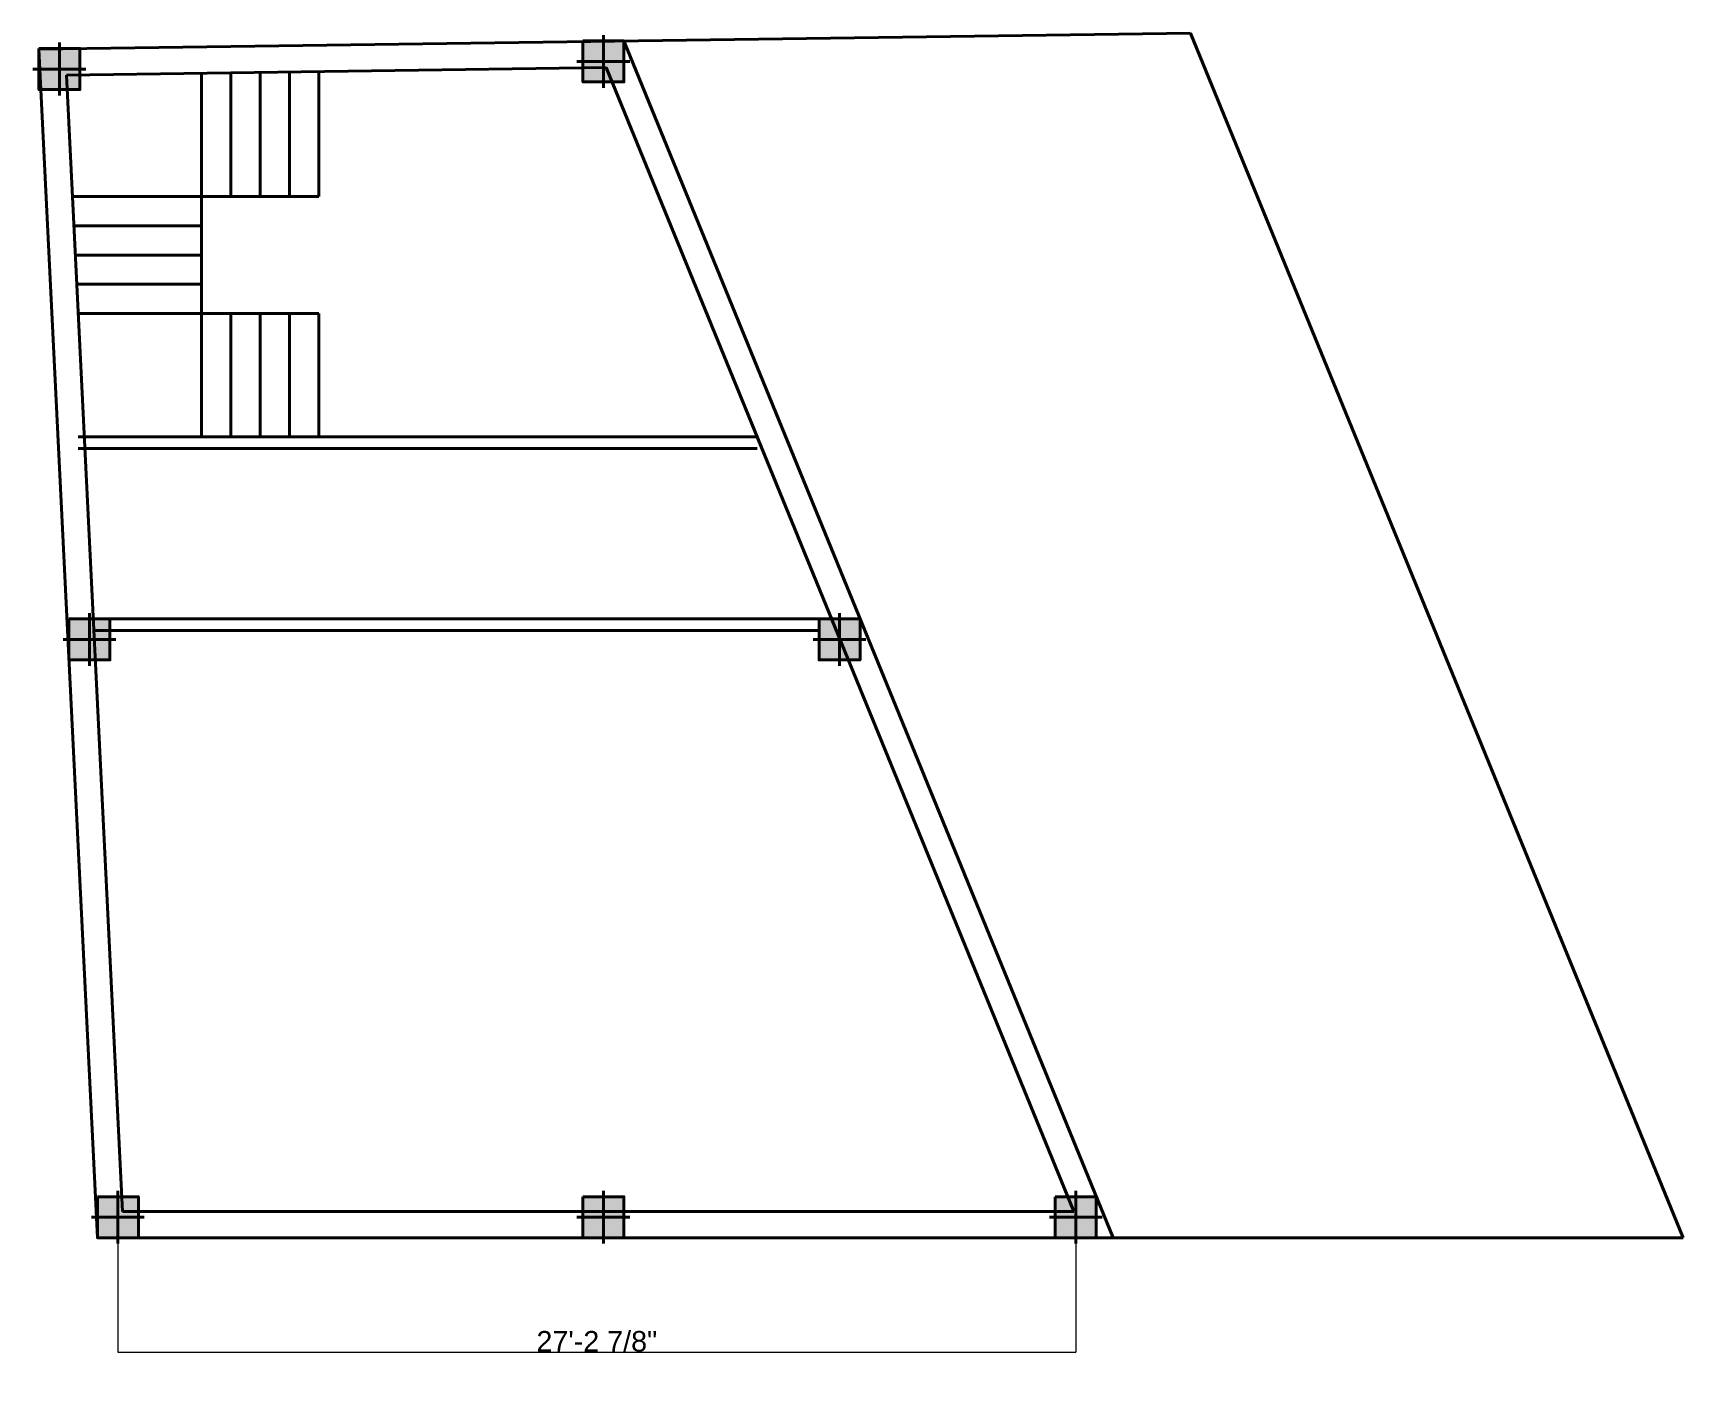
# Model space of a CAD drawing. Header units: inches. Extents: x -13894 to 10015, y 1767 to 12588.
# Drawn here: x 6424 to 6987, y 1767 to 2224 of the extents above; entities that cross this region are included whole.
import ezdxf

# ---------------------------------------------------------------- set-up
doc = ezdxf.new("R2010")
doc.units = ezdxf.units.IN
doc.header["$MEASUREMENT"] = 0
for name, color, linetype, lineweight in [('ns_DIMS', 1, 'Continuous', 0), ('ns_HATCH', 40, 'Continuous', 0), ('ns_WALL', 21, 'Continuous', 40)]:
    doc.layers.add(name, color=color, linetype=linetype, lineweight=lineweight)
doc.styles.add('ssp_STD', font='arial.ttf')
doc.dimstyles.new('ssp_TICKS', dxfattribs={"dimscale": 0, "dimtxt": 7, "dimasz": 0.09375, "dimexe": 0.03125, "dimexo": 0.0625, "dimgap": 0.03, "dimtad": 1, "dimdec": 3, "dimzin": 3, "dimdsep": 46, "dimlunit": 4, "dimtxsty": 'ssp_STD', "dimblk": 'ARCHTICK', "dimcen": 0.0895, "dimdle": 0.0625, "dimclrd": 1, "dimclre": 1, "dimclrt": 7, "dimazin": 0, "dimtfac": 1, "dimtdec": 3, "dimtmove": 1, "dimatfit": 3, "dimldrblk": 'ns_ARROW', "dimfxl": 1, "dimfrac": 2, "dimtolj": 1, "dimtzin": 0, "dimlwd": 0, "dimlwe": 0, "dimarcsym": 0})

msp = doc.modelspace()

# ---------------------------------------------------------------- blocks, each defined once
blk = doc.blocks.new('_ArchTick')
at = {"color": 0, "linetype": 'ByBlock', "const_width": 0.15}
blk.add_lwpolyline([(-0.5, -0.5), (0.5, 0.5)], dxfattribs=at)
blk = doc.blocks.new('*D21')
at = {"layer": 'Defpoints', "color": 0, "transparency": 16777216}
for p in [(6452.77, 1811.11), (6779.59, 1811.11), (6779.59, 1774.09)]:
    blk.add_point(p, dxfattribs=at)
at = {"layer": 'ns_WALL', "color": 1, "lineweight": 0, "transparency": 16777216}
for p, q in [((6452.77, 1811.05), (6452.77, 1774.06)), ((6779.59, 1811.05), (6779.59, 1774.06)), ((6452.71, 1774.09), (6779.65, 1774.09))]:
    blk.add_line(p, q, dxfattribs=at)
at = {"layer": 'ns_WALL', "color": 1, "lineweight": 0, "transparency": 16777216, "xscale": 0.09375, "yscale": 0.09375, "zscale": 0.09375, "rotation": 180}
blk.add_blockref('_ArchTick', (6452.77, 1774.09), dxfattribs=at)
at = {"layer": 'ns_WALL', "color": 1, "lineweight": 0, "transparency": 16777216, "xscale": 0.09375, "yscale": 0.09375, "zscale": 0.09375}
blk.add_blockref('_ArchTick', (6779.59, 1774.09), dxfattribs=at)
at = {"layer": 'ns_WALL', "color": 7, "transparency": 16777216, "insert": (6616.18, 1777.74), "char_height": 7, "attachment_point": 5, "style": 'ssp_STD'}
blk.add_mtext('\\A1;27\'-2 7/8"', dxfattribs=at)
blk = doc.blocks.new('ns_ARROW')
at = {"layer": 'ns_DIMS', "color": 1}
blk.add_line((-1.2, 0), (0, 0), dxfattribs=at)
at = {"layer": 'ns_DIMS', "color": 7, "const_width": 0.15}
for points in [[(0, 0), (-0.2, 0.5)], [(0, 0), (-0.2, -0.5)]]:
    blk.add_lwpolyline(points, dxfattribs=at)

# ---------------------------------------------------------------- dimensions: what is measured, and where the dimension line sits
at = {"layer": 'ns_WALL'}
dim = msp.add_linear_dim(base=(6779.5909, 1774.0948), p1=(6452.7749, 1811.1124), p2=(6779.5909, 1811.1124), dimstyle='ssp_TICKS', override={"dimscale": 1}, dxfattribs=at)
dim.commit()
dim.dimension.update_dxf_attribs({"geometry": '*D21', "text_midpoint": (6616.1829, 1777.7442)})

# ---------------------------------------------------------------- hatches: boundary and pattern name
at = {"layer": 'ns_HATCH'}
h = msp.add_hatch(color=256, dxfattribs=at)
h.dxf.hatch_style = 1
h.paths.add_polyline_path([(6425.7982, 2218.8157), (6439.7982, 2218.8157), (6439.7982, 2204.8157), (6425.7982, 2204.8157)])
h = msp.add_hatch(color=256, dxfattribs=at)
h.dxf.hatch_style = 1
h.paths.add_polyline_path([(6611.4008, 2221.4016), (6625.4008, 2221.4016), (6625.4008, 2207.4016), (6611.4008, 2207.4016)])
h = msp.add_hatch(color=256, dxfattribs=at)
h.dxf.hatch_style = 1
h.paths.add_polyline_path([(6436.065, 2024.2147), (6450.065, 2024.2147), (6450.065, 2010.2147), (6436.065, 2010.2147)])
h = msp.add_hatch(color=256, dxfattribs=at)
h.dxf.hatch_style = 1
h.paths.add_polyline_path([(6692.0131, 2024.2147), (6706.0131, 2024.2147), (6706.0131, 2010.2147), (6692.0131, 2010.2147)])
h = msp.add_hatch(color=256, dxfattribs=at)
h.dxf.hatch_style = 1
h.paths.add_polyline_path([(6445.7749, 1827.1124), (6459.7749, 1827.1124), (6459.7749, 1813.1124), (6445.7749, 1813.1124)])
h = msp.add_hatch(color=256, dxfattribs=at)
h.dxf.hatch_style = 1
h.paths.add_polyline_path([(6611.4008, 1827.1124), (6625.4008, 1827.1124), (6625.4008, 1813.1124), (6611.4008, 1813.1124)])
h = msp.add_hatch(color=256, dxfattribs=at)
h.dxf.hatch_style = 1
h.paths.add_polyline_path([(6772.5909, 1827.1124), (6786.5909, 1827.1124), (6786.5909, 1813.1124), (6772.5909, 1813.1124)])

# ---------------------------------------------------------------- linework, layer by layer
at = {"layer": 'ns_WALL'}
for p, q in [((6818.7601, 2224.0954), (6425.7982, 2218.6207)), ((6818.7601, 2224.0954), (6986.7749, 1813.1124)), ((6425.7982, 2218.6207), (6445.7749, 1813.1124)), ((6432.7982, 2220.8157), (6432.7982, 2202.8157)), ((6618.4008, 2223.4016), (6618.4008, 2205.4016)), ((6625.4008, 2221.4016), (6792.3143, 1813.1124)), ((6627.4008, 2214.4016), (6609.4008, 2214.4016)), ((6441.7982, 2211.8157), (6423.7982, 2211.8157)), ((6619.3917, 2212.317), (6435.2461, 2209.7514)), ((6435.2461, 2209.7514), (6454.3424, 1822.1124)), ((6481.3065, 2086.3616), (6481.3065, 2210.3932)), ((6491.3065, 2168.3616), (6491.3065, 2210.5325)), ((6501.3065, 2168.3616), (6501.3065, 2210.6718)), ((6511.3065, 2168.3616), (6511.3065, 2210.8111)), ((6521.3065, 2168.3616), (6521.3065, 2210.9504)), ((6619.3917, 2212.317), (6778.9119, 1822.1124)), ((6521.3065, 2168.3616), (6437.2851, 2168.3616)), ((6481.3065, 2158.3616), (6437.7777, 2158.3616)), ((6481.3065, 2148.3616), (6438.2703, 2148.3616)), ((6481.3065, 2138.3616), (6438.763, 2138.3616)), ((6521.3065, 2128.3616), (6439.2556, 2128.3616)), ((6491.3065, 2086.3616), (6491.3065, 2128.3616)), ((6501.3065, 2086.3616), (6501.3065, 2128.3616)), ((6511.3065, 2086.3616), (6511.3065, 2128.3616)), ((6521.3065, 2086.3616), (6521.3065, 2128.3616)), ((6670.8837, 2086.3616), (6439.2556, 2086.3616)), ((6670.8837, 2082.3616), (6439.2556, 2082.3616)), ((6443.065, 2026.2147), (6443.065, 2008.2147)), ((6692.0131, 2024.2147), (6444.3862, 2024.2147)), ((6699.0131, 2026.2147), (6699.0131, 2008.2147)), ((6452.065, 2017.2147), (6434.065, 2017.2147)), ((6692.0131, 2020.2147), (6444.3862, 2020.2147)), ((6708.0131, 2017.2147), (6690.0131, 2017.2147)), ((6452.7749, 1829.1124), (6452.7749, 1811.1124)), ((6618.4008, 1829.1124), (6618.4008, 1811.1124)), ((6779.5909, 1829.1124), (6779.5909, 1811.1124)), ((6461.7749, 1820.1124), (6443.7749, 1820.1124)), ((6454.3424, 1822.1124), (6778.9119, 1822.1124)), ((6627.4008, 1820.1124), (6609.4008, 1820.1124)), ((6788.5909, 1820.1124), (6770.5909, 1820.1124)), ((6445.7749, 1813.1124), (6986.7749, 1813.1124))]:
    msp.add_line(p, q, dxfattribs=at)
for points in [[(6425.7982, 2218.8157), (6439.7982, 2218.8157), (6439.7982, 2204.8157), (6425.7982, 2204.8157)], [(6611.4008, 2221.4016), (6625.4008, 2221.4016), (6625.4008, 2207.4016), (6611.4008, 2207.4016)], [(6436.065, 2024.2147), (6450.065, 2024.2147), (6450.065, 2010.2147), (6436.065, 2010.2147)], [(6692.0131, 2024.2147), (6706.0131, 2024.2147), (6706.0131, 2010.2147), (6692.0131, 2010.2147)], [(6445.7749, 1827.1124), (6459.7749, 1827.1124), (6459.7749, 1813.1124), (6445.7749, 1813.1124)], [(6611.4008, 1827.1124), (6625.4008, 1827.1124), (6625.4008, 1813.1124), (6611.4008, 1813.1124)], [(6772.5909, 1827.1124), (6786.5909, 1827.1124), (6786.5909, 1813.1124), (6772.5909, 1813.1124)]]:
    msp.add_lwpolyline(points, close=True, dxfattribs=at)

msp.set_redraw_order([(e.dxf.handle, doc.entitydb.next_handle()) for e in msp.query("TEXT MTEXT ATTDEF DIMENSION ARC_DIMENSION")])  # texts and dimensions are drawn at this point

doc.saveas('drawing.dxf')
